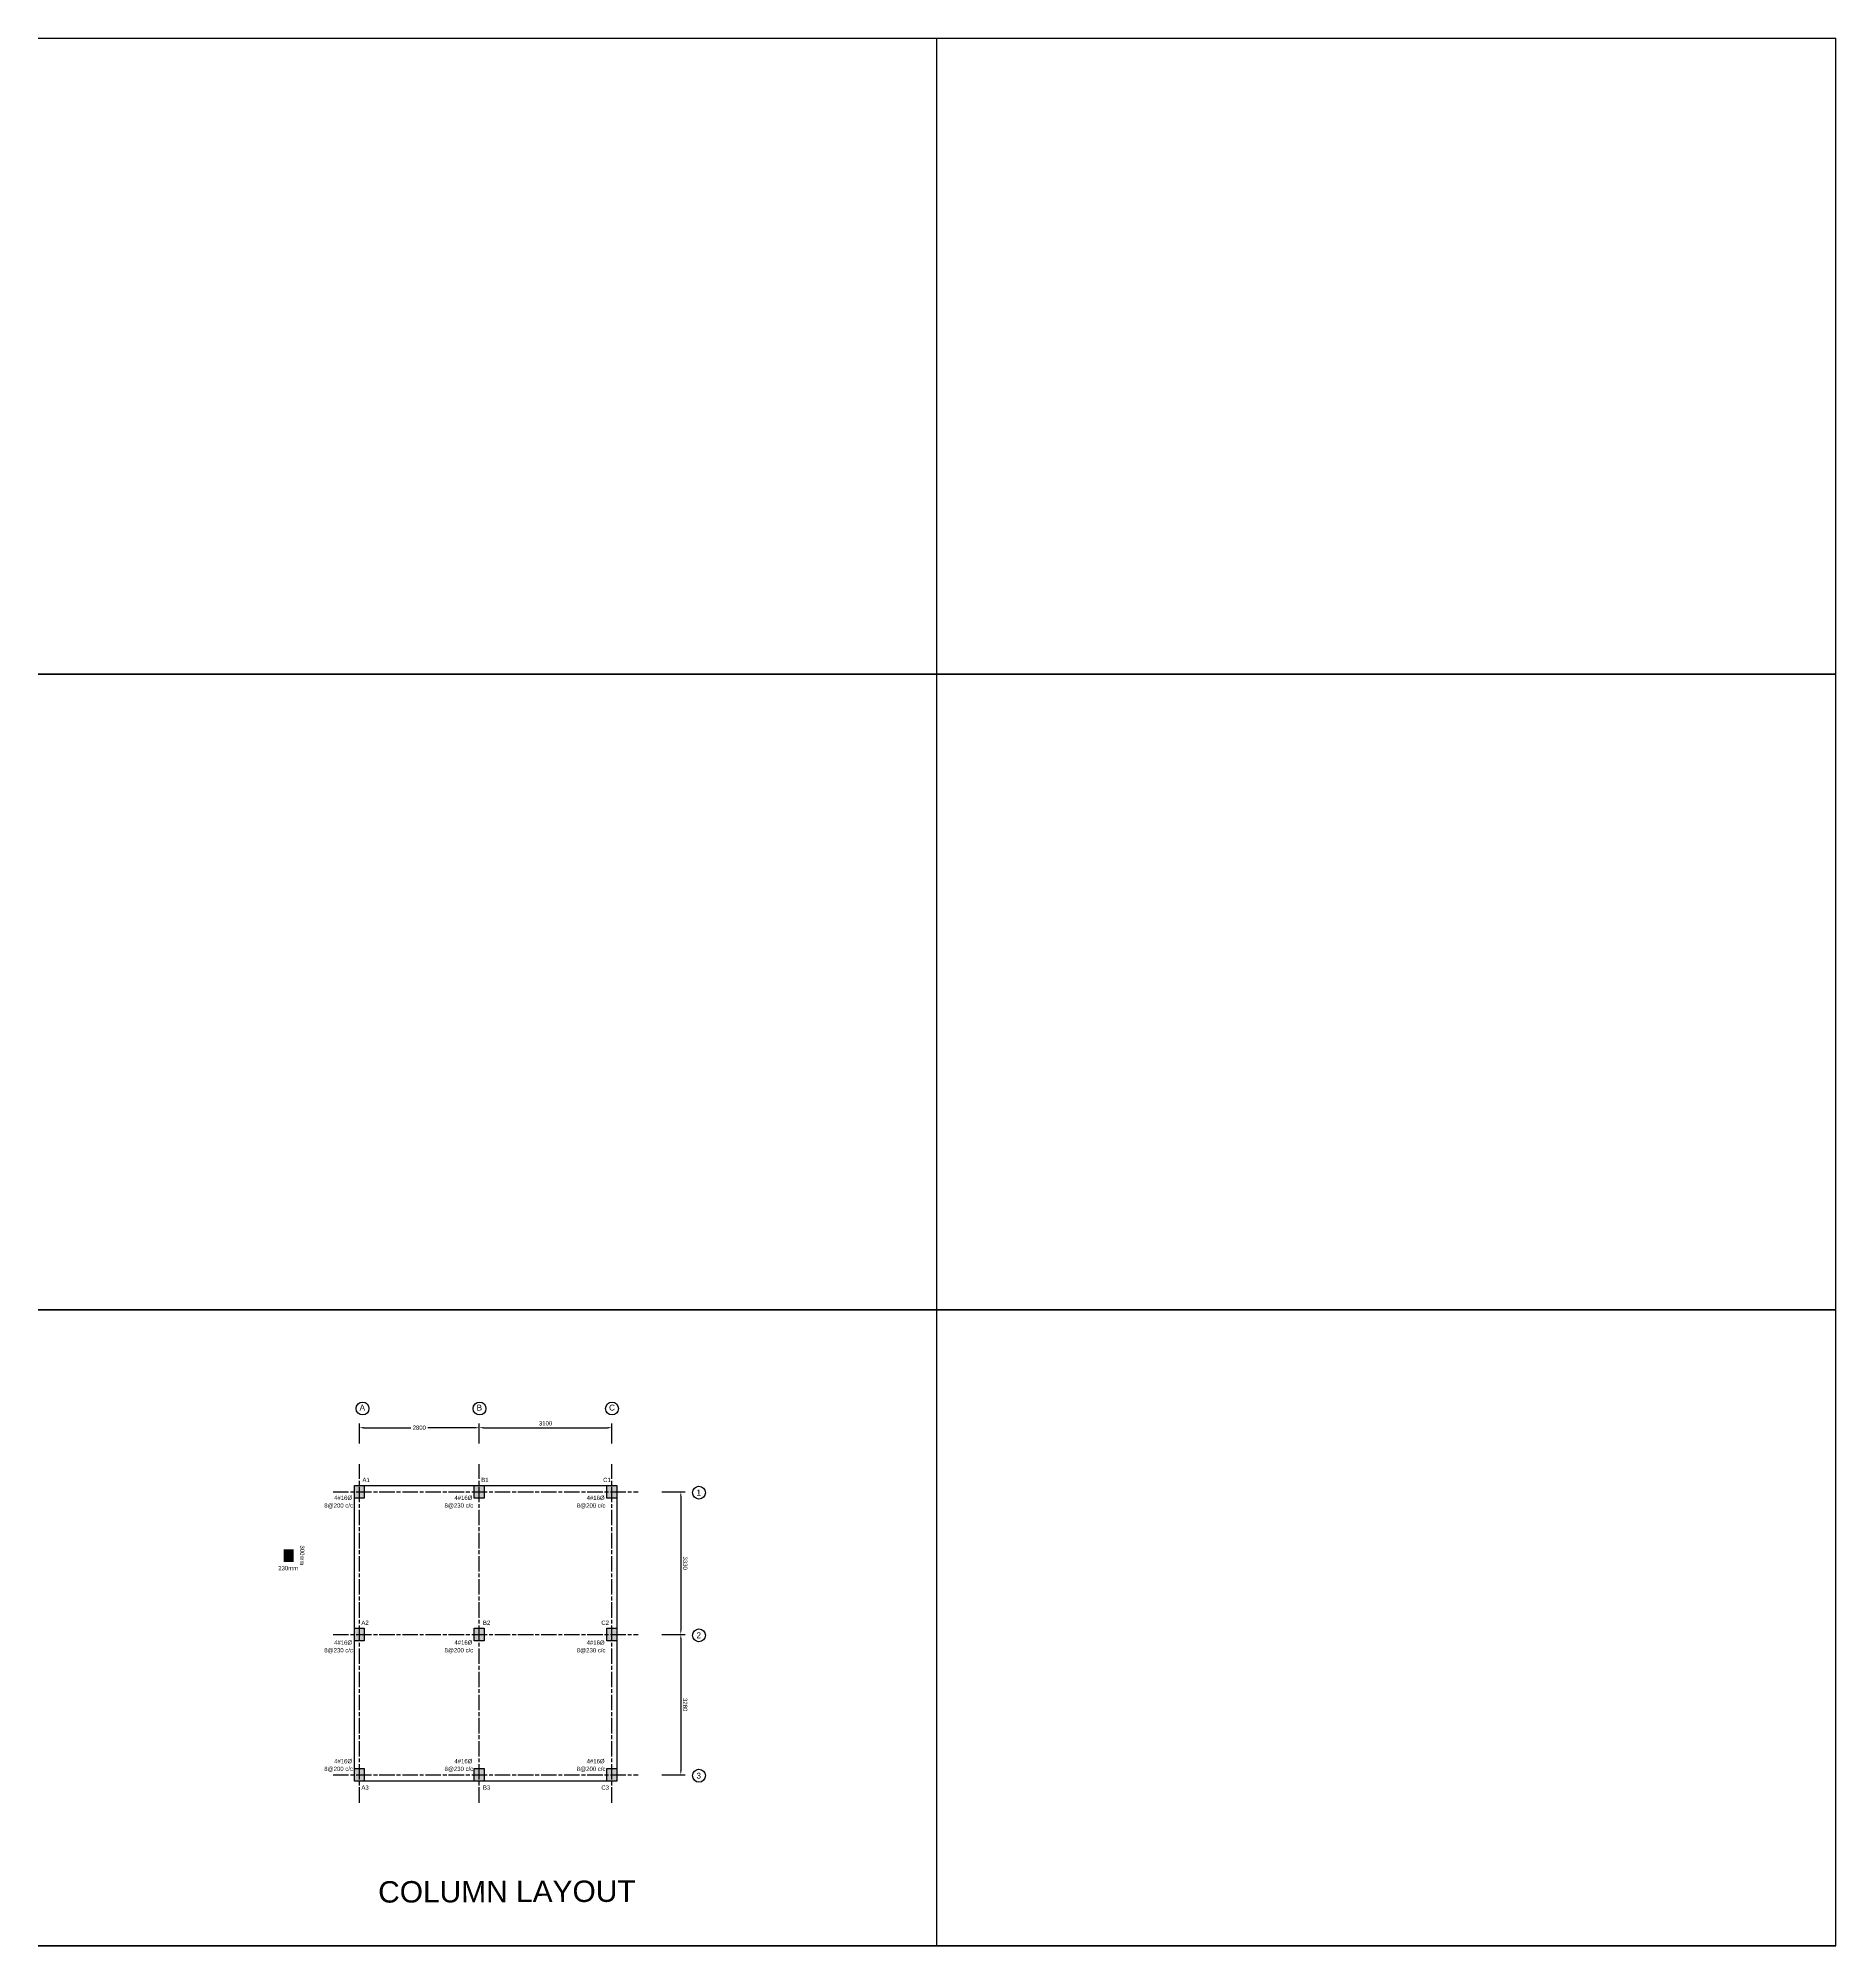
# Model space of a CAD drawing. Header units: millimetres. Extents: x 0 to 454357, y 0 to 194260.
# Drawn here: x 97785 to 139785, y 149710 to 194260 of the extents above; entities that cross this region are included whole.
import ezdxf

# ---------------------------------------------------------------- set-up
doc = ezdxf.new("R2010")
doc.units = ezdxf.units.MM
doc.linetypes.add('ACAD_ISO08W100', pattern=[36, 24, -3, 6, -3])
doc.styles.get("Standard").update_dxf_attribs({"font": 'arial.ttf'})
doc.dimstyles.new('ISO-25', dxfattribs={"dimtxt": 100, "dimasz": 100, "dimexe": 1.25, "dimexo": 100, "dimgap": 1, "dimtad": 0, "dimdec": 0, "dimtxsty": 'Standard', "dimcen": 2.5, "dimadec": 0, "dimazin": 0, "dimtfac": 1, "dimtdec": 0, "dimtmove": 0, "dimatfit": 3, "dimfxl": 1, "dimarcsym": 0})

# ---------------------------------------------------------------- blocks, each defined once
blk = doc.blocks.new('*D86')
at = {"color": 0, "lineweight": -2, "transparency": 16777216}
for p, q in [((105290, 161438), (105290, 161910)), ((105390, 161810), (106490, 161810)), ((107990, 161810), (106890, 161810)), ((108090, 161438), (108090, 161910))]:
    blk.add_line(p, q, dxfattribs=at)
at = {"color": 0, "transparency": 16777216}
for points in [[(105390, 161827), (105390, 161793), (105290, 161810)], [(107990, 161827), (107990, 161793), (108090, 161810)]]:
    blk.add_solid(points, dxfattribs=at)
at = {"layer": 'Defpoints', "color": 0, "transparency": 16777216}
for p in [(108090, 161810), (105290, 161437), (108090, 161437)]:
    blk.add_point(p, dxfattribs=at)
at = {"color": 0, "transparency": 16777216, "insert": (106690, 161810), "char_height": 100, "attachment_point": 5}
blk.add_mtext('2800', dxfattribs=at)
blk = doc.blocks.new('*D83')
at = {"color": 0, "lineweight": -2, "transparency": 16777216}
for p, q in [((108090, 161438), (108090, 161910)), ((108190, 161810), (111090, 161810)), ((111190, 161438), (111190, 161910))]:
    blk.add_line(p, q, dxfattribs=at)
at = {"color": 0, "transparency": 16777216}
for points in [[(108190, 161827), (108190, 161793), (108090, 161810)], [(111090, 161827), (111090, 161793), (111190, 161810)]]:
    blk.add_solid(points, dxfattribs=at)
at = {"layer": 'Defpoints', "color": 0, "transparency": 16777216}
for p in [(111190, 161810), (108090, 161437), (111190, 161437)]:
    blk.add_point(p, dxfattribs=at)
at = {"color": 0, "transparency": 16777216, "insert": (109640, 161911), "char_height": 100, "attachment_point": 5}
blk.add_mtext('3100', dxfattribs=at)
blk = doc.blocks.new('*D84')
at = {"color": 0, "lineweight": -2, "transparency": 16777216}
for p, q in [((112354, 160312), (112900, 160312)), ((112800, 160212), (112800, 157082)), ((112354, 156982), (112900, 156982))]:
    blk.add_line(p, q, dxfattribs=at)
at = {"color": 0, "transparency": 16777216}
for points in [[(112783, 160212), (112817, 160212), (112800, 160312)], [(112783, 157082), (112817, 157082), (112800, 156982)]]:
    blk.add_solid(points, dxfattribs=at)
at = {"layer": 'Defpoints', "color": 0, "transparency": 16777216}
for p in [(112353, 160312), (112353, 156982), (112800, 156982)]:
    blk.add_point(p, dxfattribs=at)
at = {"color": 0, "transparency": 16777216, "insert": (112901, 158647), "char_height": 100, "attachment_point": 5, "rotation": 270}
blk.add_mtext('3330', dxfattribs=at)
blk = doc.blocks.new('*D85')
at = {"color": 0, "lineweight": -2, "transparency": 16777216}
for p, q in [((112354, 156982), (112900, 156982)), ((112800, 156882), (112800, 153802)), ((112354, 153702), (112900, 153702))]:
    blk.add_line(p, q, dxfattribs=at)
at = {"color": 0, "transparency": 16777216}
for points in [[(112783, 156882), (112817, 156882), (112800, 156982)], [(112783, 153802), (112817, 153802), (112800, 153702)]]:
    blk.add_solid(points, dxfattribs=at)
at = {"layer": 'Defpoints', "color": 0, "transparency": 16777216}
for p in [(112353, 156982), (112353, 153702), (112800, 153702)]:
    blk.add_point(p, dxfattribs=at)
at = {"color": 0, "transparency": 16777216, "insert": (112901, 155342), "char_height": 100, "attachment_point": 5, "rotation": 270}
blk.add_mtext('3280', dxfattribs=at)

msp = doc.modelspace()

# ---------------------------------------------------------------- hatches: boundary and pattern name
h = msp.add_hatch(color=0)
h.dxf.hatch_style = 1
h.paths.add_polyline_path([(105290.2, 160462.2), (105175.2, 160462.2), (105175.2, 160347.2), (105290.2, 160347.2)])
h.paths.add_polyline_path([(105405.2, 160462.2), (105290.2, 160462.2), (105290.2, 160347.2), (105405.2, 160347.2)])
h.paths.add_polyline_path([(105405.2, 160347.2), (105290.2, 160347.2), (105290.2, 160162.2), (105405.2, 160162.2)])
h.paths.add_polyline_path([(105290.2, 160347.2), (105175.2, 160347.2), (105175.2, 160162.2), (105290.2, 160162.2)])
h.paths.add_polyline_path([(108205.2, 160462.2), (108090.3, 160462.2), (108090.3, 160347.2), (108205.2, 160347.2)])
h.paths.add_polyline_path([(108090.3, 160462.2), (107975.2, 160462.2), (107975.2, 160347.2), (108090.3, 160347.2)])
h.paths.add_polyline_path([(108090.3, 160347.2), (107975.2, 160347.2), (107975.2, 160162.2), (108090.3, 160162.2)])
h.paths.add_polyline_path([(108205.2, 160347.2), (108090.3, 160347.2), (108090.3, 160162.2), (108205.2, 160162.2)])
h.paths.add_polyline_path([(111305.2, 160347.2), (111190.2, 160347.2), (111190.2, 160162.2), (111305.2, 160162.2)])
h.paths.add_polyline_path([(111305.2, 160462.2), (111190.2, 160462.2), (111190.2, 160347.2), (111305.2, 160347.2)])
h.paths.add_polyline_path([(111190.2, 160462.2), (111075.2, 160462.2), (111075.2, 160347.2), (111190.2, 160347.2)])
h.paths.add_polyline_path([(111190.2, 160347.2), (111075.2, 160347.2), (111075.2, 160162.2), (111190.2, 160162.2)])
h.paths.add_polyline_path([(105290.2, 157132.2), (105175.2, 157132.2), (105175.2, 156947.2), (105290.2, 156947.2)])
h.paths.add_polyline_path([(105290.2, 156947.2), (105175.2, 156947.2), (105175.2, 156832.2), (105290.2, 156832.2)])
h.paths.add_polyline_path([(105405.2, 156947.2), (105290.2, 156947.2), (105290.2, 156832.2), (105405.2, 156832.2)])
h.paths.add_polyline_path([(105405.2, 157132.2), (105290.2, 157132.2), (105290.2, 156947.2), (105405.2, 156947.2)])
h.paths.add_polyline_path([(108090.3, 157132.2), (107975.2, 157132.2), (107975.2, 156947.2), (108090.3, 156947.2)])
h.paths.add_polyline_path([(108090.3, 156947.2), (107975.2, 156947.2), (107975.2, 156832.2), (108090.3, 156832.2)])
h.paths.add_polyline_path([(108205.2, 156947.2), (108090.3, 156947.2), (108090.3, 156832.2), (108205.2, 156832.2)])
h.paths.add_polyline_path([(108205.2, 157132.2), (108090.3, 157132.2), (108090.3, 156947.2), (108205.2, 156947.2)])
h.paths.add_polyline_path([(111305.2, 156947.2), (111190.2, 156947.2), (111190.2, 156832.2), (111305.2, 156832.2)])
h.paths.add_polyline_path([(111190.2, 156947.2), (111075.2, 156947.2), (111075.2, 156832.2), (111190.2, 156832.2)])
h.paths.add_polyline_path([(111190.2, 157132.2), (111075.2, 157132.2), (111075.2, 156947.2), (111190.2, 156947.2)])
h.paths.add_polyline_path([(111305.2, 157132.2), (111190.2, 157132.2), (111190.2, 156947.2), (111305.2, 156947.2)])
h.paths.add_polyline_path([(111305.2, 153667.2), (111190.2, 153667.2), (111190.2, 153552.2), (111305.2, 153552.2)])
h.paths.add_polyline_path([(111305.2, 153852.2), (111190.2, 153852.2), (111190.2, 153667.2), (111305.2, 153667.2)])
h.paths.add_polyline_path([(111190.2, 153667.2), (111075.2, 153667.2), (111075.2, 153552.2), (111190.2, 153552.2)])
h.paths.add_polyline_path([(111190.2, 153852.2), (111075.2, 153852.2), (111075.2, 153667.2), (111190.2, 153667.2)])
h.paths.add_polyline_path([(108204.7, 153667.2), (108090.3, 153667.2), (108090.3, 153552.2), (108204.7, 153552.2)])
h.paths.add_polyline_path([(108090.3, 153667.2), (107974.7, 153667.2), (107974.7, 153552.2), (108090.3, 153552.2)])
h.paths.add_polyline_path([(108090.3, 153852.2), (107974.7, 153852.2), (107974.7, 153667.2), (108090.3, 153667.2)])
h.paths.add_polyline_path([(108204.7, 153852.2), (108090.3, 153852.2), (108090.3, 153667.2), (108204.7, 153667.2)])
h.paths.add_polyline_path([(105290.2, 153667.2), (105175.2, 153667.2), (105175.2, 153552.2), (105290.2, 153552.2)])
h.paths.add_polyline_path([(105290.2, 153852.2), (105175.2, 153852.2), (105175.2, 153667.2), (105290.2, 153667.2)])
h.paths.add_polyline_path([(105405.2, 153852.2), (105290.2, 153852.2), (105290.2, 153667.2), (105405.2, 153667.2)])
h.paths.add_polyline_path([(105405.2, 153667.2), (105290.2, 153667.2), (105290.2, 153552.2), (105405.2, 153552.2)])
h = msp.add_hatch(color=0)
h.dxf.hatch_style = 1
h.paths.add_polyline_path([(103755.2, 158857.2), (103640.2, 158857.2), (103640.2, 158672.2), (103755.2, 158672.2)])
h.paths.add_polyline_path([(103755.2, 158972.2), (103640.2, 158972.2), (103640.2, 158857.2), (103755.2, 158857.2)])
h.paths.add_polyline_path([(103640.2, 158972.2), (103525.2, 158972.2), (103525.2, 158857.2), (103640.2, 158857.2)])
h.paths.add_polyline_path([(103640.2, 158857.2), (103525.2, 158857.2), (103525.2, 158672.2), (103640.2, 158672.2)])

# ---------------------------------------------------------------- linework, layer by layer
for p, q in [((97785.2, 194260), (118785.2, 194260)), ((118785.2, 179410), (118785.2, 194260)), ((118785.2, 194260), (139785.2, 194260)), ((139785.2, 179410), (139785.2, 194260)), ((97785.2, 179410), (118785.2, 179410)), ((118785.2, 179410), (97785.2, 179410)), ((97785.2, 179410), (118785.2, 179410)), ((118785.2, 179410), (97785.2, 179410)), ((118785.2, 164560), (118785.2, 179410)), ((118785.2, 179410), (139785.2, 179410)), ((139785.2, 179410), (118785.2, 179410)), ((118785.2, 179410), (118785.2, 179410)), ((118785.2, 179410), (139785.2, 179410)), ((139785.2, 179410), (118785.2, 179410)), ((139785.2, 164560), (139785.2, 179410)), ((118785.2, 164560), (97785.2, 164560)), ((97785.2, 164560), (118785.2, 164560)), ((118785.2, 164560), (97785.2, 164560)), ((97785.2, 164560), (118785.2, 164560)), ((139785.2, 164560), (118785.2, 164560)), ((118785.2, 164560), (118785.2, 164560)), ((118785.2, 164560), (139785.2, 164560)), ((139785.2, 164560), (118785.2, 164560)), ((118785.2, 149710), (118785.2, 164560)), ((118785.2, 164560), (139785.2, 164560)), ((139785.2, 149710), (139785.2, 164560)), ((105175.2, 160462.2), (111305.2, 160462.2)), ((105175.2, 153552.2), (105175.2, 160462.2)), ((111305.2, 160462.2), (111305.2, 153552.2)), ((111305.2, 153552.2), (105175.2, 153552.2)), ((118785.2, 149710), (97785.2, 149710)), ((97785.2, 149710), (118785.2, 149710)), ((118785.2, 149710), (97785.2, 149710)), ((139785.2, 149710), (118785.2, 149710)), ((118785.2, 149710), (118785.2, 149710)), ((118785.2, 149710), (139785.2, 149710)), ((139785.2, 149710), (118785.2, 149710))]:
    msp.add_line(p, q)
at = {"linetype": 'ACAD_ISO08W100', "ltscale": 15}
for p, q in [((105290.2, 153052.2), (105290.2, 160962.2)), ((108090.3, 153052.2), (108090.3, 160962.2)), ((111190.2, 153052.2), (111190.2, 160962.2)), ((104675.2, 160312.2), (111805.2, 160312.2)), ((104675.2, 156982.2), (111805.2, 156982.2)), ((104675.2, 153702.2), (111805.2, 153702.2))]:
    msp.add_line(p, q, dxfattribs=at)
for points in [[(105405.2, 160462.2), (105405.2, 160162.2), (105175.2, 160162.2), (105175.2, 160462.2)], [(108205.3, 160462.2), (108205.3, 160162.2), (107975.3, 160162.2), (107975.3, 160462.2)], [(111305.2, 160462.2), (111305.2, 160162.2), (111075.2, 160162.2), (111075.2, 160462.2)], [(105405.2, 157132.2), (105405.2, 156832.2), (105175.2, 156832.2), (105175.2, 157132.2)], [(108205.2, 157132.2), (108205.2, 156832.2), (107975.2, 156832.2), (107975.2, 157132.2)], [(111305.2, 157132.2), (111305.2, 156832.2), (111075.2, 156832.2), (111075.2, 157132.2)], [(105405.2, 153852.2), (105405.2, 153552.2), (105175.2, 153552.2), (105175.2, 153852.2)], [(108204.7, 153852.2), (108204.7, 153552.2), (107974.7, 153552.2), (107974.7, 153852.2)], [(111305.2, 153852.2), (111305.2, 153552.2), (111075.2, 153552.2), (111075.2, 153852.2)]]:
    msp.add_lwpolyline(points, close=True)
for centre in [(105364.3, 162257.8), (108098.2, 162257.8), (111192.7, 162257.8), (113224.5, 160292.1), (113224.5, 156962.1), (113224.5, 153682.1)]:
    msp.add_circle(centre, 150)

# ---------------------------------------------------------------- texts
for s, height, rotation, p in [('A', 138, 0.17556, (105295.1, 162210.9)), ('B', 138, 0.17556, (108029, 162210.9)), ('C', 138, 0.17556, (111123.5, 162210.9)), ('A1', 100, 0.17556, (105363, 160541.3)), ('B1', 100, 0.17556, (108137.7, 160541.3)), ('C1', 100, 0.17556, (110986.4, 160541.3)), ('8@200 c/c', 100, 0.17556, (104470, 159942.2)), ('4#16Ø', 100, 0.17556, (104700.2, 160122.2)), ('8@230 c/c', 100, 0.17556, (107280, 159942.2)), ('4#16Ø', 100, 0.17556, (107510.2, 160122.2)), ('8@200 c/c', 100, 0.17556, (110370, 159942.2)), ('4#16Ø', 100, 0.17556, (110600.2, 160122.2)), ('1', 138, 0.17556, (113164.8, 160224.2)), ('300mm', 100, 270.17556, (103905, 159060)), ('230mm', 100, 0.17556, (103395, 158480)), ('A2', 100, 0.17556, (105337, 157204.6)), ('B2', 100, 0.17556, (108177.1, 157204.6)), ('C2', 100, 0.17556, (110943.5, 157204.6)), ('4#16Ø', 100, 0.17556, (104700.2, 156742.2)), ('4#16Ø', 100, 0.17556, (107510.2, 156742.2)), ('4#16Ø', 100, 0.17556, (110600.2, 156742.2)), ('2', 138, 0.17556, (113164.8, 156894.2)), ('8@230 c/c', 100, 0.17556, (104470, 156562.2)), ('8@200 c/c', 100, 0.17556, (107280, 156562.2)), ('8@230 c/c', 100, 0.17556, (110370, 156562.2)), ('8@200 c/c', 100, 0.17556, (104470, 153792.2)), ('4#16Ø', 100, 0.17556, (104700.2, 153972.2)), ('8@230 c/c', 100, 0.17556, (107280, 153792.2)), ('4#16Ø', 100, 0.17556, (107510.2, 153972.2)), ('8@200 c/c', 100, 0.17556, (110370, 153792.2)), ('4#16Ø', 100, 0.17556, (110600.2, 153972.2)), ('3', 138, 0.17556, (113164.8, 153614.2)), ('A3', 100, 0.17556, (105337, 153357.1)), ('B3', 100, 0.17556, (108177.1, 153357.1)), ('C3', 100, 0.17556, (110943.5, 153357.1)), ('COLUMN LAYOUT', 500, 0.17556, (105730, 150720))]:
    msp.add_text(s, height=height, rotation=rotation).set_placement(p)

# ---------------------------------------------------------------- dimensions: what is measured, and where the dimension line sits
for base, p1, p2, override, picture, middle in [((108090.3, 161810), (105290.2, 161436.7), (108090.3, 161436.7), {"dimexe": 100, "dimexo": 1, "dimgap": 50, "dimdle": 1}, '*D86', (106690.2, 161810)), ((111190.2, 161810), (108090.3, 161436.7), (111190.2, 161436.7), {"dimtxt": 100, "dimasz": 100, "dimexe": 100, "dimexo": 1, "dimgap": 50, "dimtad": 1, "dimdle": 1, "dimsd1": 0, "dimtmove": 1}, '*D83', (109640.2, 161911.1))]:
    dim = msp.add_linear_dim(base=base, p1=p1, p2=p2, dimstyle='ISO-25', override=override)
    dim.commit()
    dim.dimension.update_dxf_attribs({"geometry": picture, "text_midpoint": middle})
for base, p1, p2, override, picture, middle in [((112800, 156982.2), (112353.2, 160312.2), (112353.2, 156982.2), {"dimtxt": 100, "dimasz": 100, "dimexe": 100, "dimexo": 1, "dimgap": 50, "dimtad": 4, "dimdle": 1, "dimsd1": 0}, '*D84', (112901.1, 158647.2)), ((112800, 153702.2), (112353.2, 156982.2), (112353.2, 153702.2), {"dimtxt": 100, "dimasz": 100, "dimexe": 100, "dimexo": 1, "dimgap": 50, "dimtad": 4, "dimdle": 1, "dimsd1": 0, "dimtmove": 1}, '*D85', (112901.1, 155342.2))]:
    dim = msp.add_linear_dim(base=base, p1=p1, p2=p2, angle=90, dimstyle='ISO-25', override=override)
    dim.commit()
    dim.dimension.update_dxf_attribs({"geometry": picture, "text_midpoint": middle})

doc.saveas('drawing.dxf')
